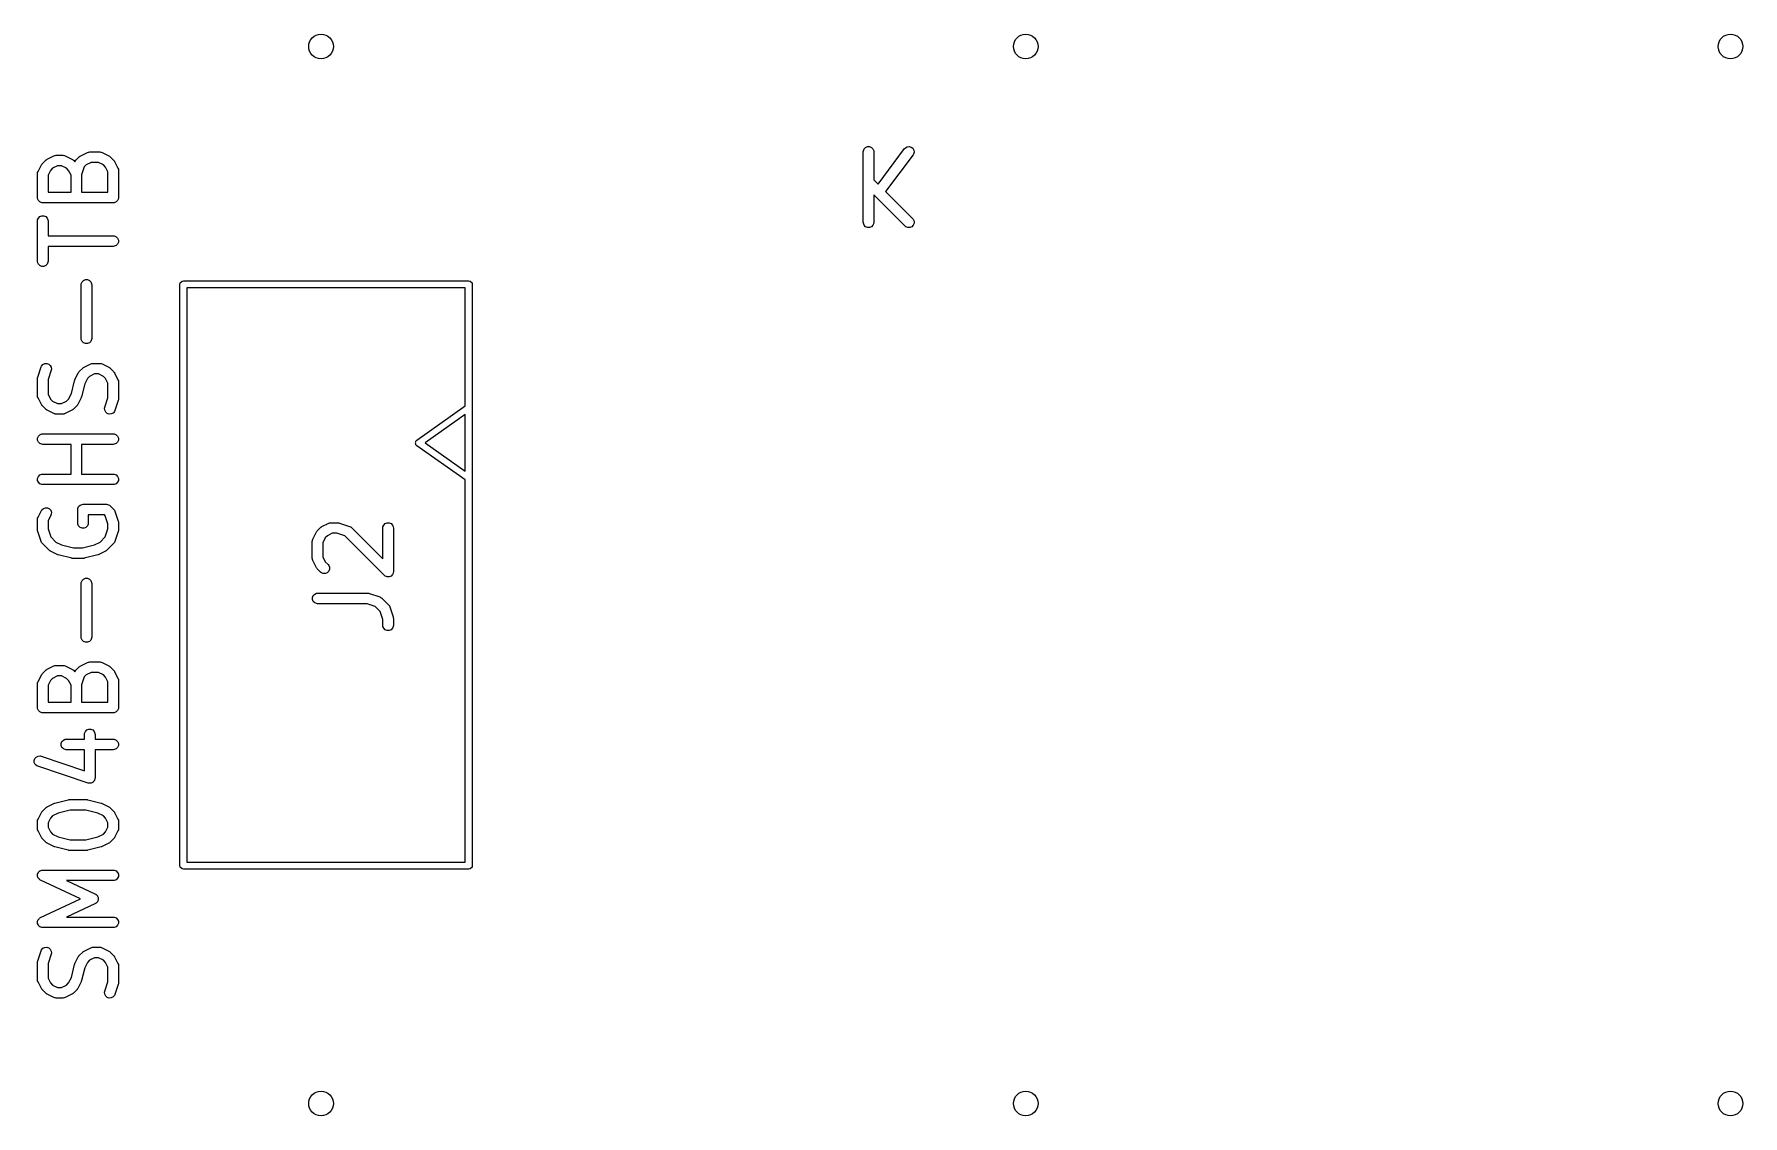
# Model space of a CAD drawing. Extents: x -0.062 to 0.893, y -0.007 to 0.597.
import ezdxf

# ---------------------------------------------------------------- set-up
doc = ezdxf.new("R2010")
doc.units = 0
doc.header["$MEASUREMENT"] = 0
doc.layers.add('BLACK', color=7, linetype='CONTINUOUS')

msp = doc.modelspace()

# ---------------------------------------------------------------- linework, layer by layer
at = {"layer": 'BLACK', "linetype": 'CONTINUOUS'}
for p, q in [((0.40269, 0.53417), (0.40376, 0.53461)), ((0.40376, 0.53461), (0.40491, 0.53461)), ((0.40491, 0.53461), (0.40597, 0.53417)), ((0.42585, 0.5345), (0.42699, 0.53467)), ((0.42699, 0.53467), (0.42811, 0.53438)), ((-0.05741, 0.52492), (-0.05722, 0.52515)), ((-0.05722, 0.52515), (-0.05535, 0.52702)), ((-0.05535, 0.52702), (-0.05512, 0.52721)), ((-0.05512, 0.52721), (-0.05507, 0.52727)), ((-0.05507, 0.52727), (-0.05498, 0.52732)), ((-0.05498, 0.52732), (-0.0549, 0.52739)), ((-0.0549, 0.52739), (-0.05483, 0.52742)), ((-0.05483, 0.52742), (-0.05458, 0.52758)), ((-0.05458, 0.52758), (-0.05083, 0.52945)), ((-0.05083, 0.52945), (-0.05029, 0.52966)), ((-0.05029, 0.52966), (-0.05018, 0.52966)), ((-0.05018, 0.52966), (-0.05008, 0.52971)), ((-0.05008, 0.52971), (-0.04951, 0.52976)), ((-0.04951, 0.52976), (-0.04576, 0.52976)), ((-0.04576, 0.52976), (-0.04518, 0.52971)), ((-0.04518, 0.52971), (-0.04508, 0.52966)), ((-0.04508, 0.52966), (-0.04498, 0.52966)), ((-0.04498, 0.52966), (-0.04444, 0.52945)), ((-0.04444, 0.52945), (-0.04069, 0.52758)), ((-0.04069, 0.52758), (-0.04044, 0.52742)), ((-0.04044, 0.52742), (-0.04037, 0.52739)), ((-0.04037, 0.52739), (-0.04029, 0.52732)), ((-0.04029, 0.52732), (-0.0402, 0.52727)), ((-0.0402, 0.52727), (-0.04015, 0.52721)), ((-0.04015, 0.52721), (-0.03992, 0.52702)), ((-0.03992, 0.52702), (-0.03906, 0.52616)), ((-0.03906, 0.52616), (-0.03895, 0.5264)), ((-0.03895, 0.5264), (-0.03888, 0.52648)), ((-0.03888, 0.52648), (-0.03884, 0.52657)), ((-0.03884, 0.52657), (-0.03847, 0.52702)), ((-0.03847, 0.52702), (-0.0366, 0.5289)), ((-0.0366, 0.5289), (-0.03637, 0.52908)), ((-0.03637, 0.52908), (-0.03632, 0.52914)), ((-0.03632, 0.52914), (-0.03623, 0.5292)), ((-0.03623, 0.5292), (-0.03615, 0.52926)), ((-0.03615, 0.52926), (-0.03608, 0.52929)), ((-0.03608, 0.52929), (-0.03583, 0.52945)), ((-0.03583, 0.52945), (-0.03208, 0.53132)), ((-0.03006, 0.52573), (-0.03276, 0.52438)), ((-0.03208, 0.53132), (-0.03154, 0.53153)), ((-0.03154, 0.53153), (-0.03143, 0.53154)), ((-0.03143, 0.53154), (-0.03134, 0.53158)), ((-0.03134, 0.53158), (-0.03076, 0.53164)), ((-0.03076, 0.53164), (-0.02514, 0.53164)), ((-0.02583, 0.52573), (-0.03006, 0.52573)), ((-0.02314, 0.52438), (-0.02583, 0.52573)), ((-0.02514, 0.53164), (-0.02456, 0.53158)), ((-0.02456, 0.53158), (-0.02446, 0.53154)), ((-0.02446, 0.53154), (-0.02436, 0.53153)), ((-0.02436, 0.53153), (-0.02382, 0.53132)), ((-0.02382, 0.53132), (-0.02007, 0.52945)), ((-0.02007, 0.52945), (-0.01982, 0.52929)), ((-0.01982, 0.52929), (-0.01975, 0.52926)), ((-0.01975, 0.52926), (-0.01967, 0.5292)), ((-0.01967, 0.5292), (-0.01958, 0.52914)), ((-0.01958, 0.52914), (-0.01953, 0.52908)), ((-0.01953, 0.52908), (-0.0193, 0.5289)), ((-0.0193, 0.5289), (-0.01742, 0.52702)), ((-0.01742, 0.52702), (-0.01724, 0.5268)), ((-0.01724, 0.5268), (-0.01718, 0.52674)), ((-0.01718, 0.52674), (-0.01712, 0.52666)), ((-0.01712, 0.52666), (-0.01706, 0.52657)), ((-0.01706, 0.52657), (-0.01703, 0.5265)), ((-0.01703, 0.5265), (-0.01687, 0.52625)), ((-0.01687, 0.52625), (-0.015, 0.52251)), ((0.40138, 0.53172), (0.40144, 0.53229)), ((0.40138, 0.49235), (0.40138, 0.53172)), ((0.40144, 0.53229), (0.40188, 0.53336)), ((0.40188, 0.53336), (0.40269, 0.53417)), ((0.40597, 0.53417), (0.40679, 0.53336)), ((0.40679, 0.53336), (0.40723, 0.53229)), ((0.40723, 0.53229), (0.40729, 0.53172)), ((0.40729, 0.53172), (0.40729, 0.51607)), ((0.40964, 0.51372), (0.42447, 0.53349)), ((0.42919, 0.52995), (0.41386, 0.5095)), ((0.42447, 0.53349), (0.42486, 0.53392)), ((0.42486, 0.53392), (0.42585, 0.5345)), ((0.42811, 0.53438), (0.42903, 0.53369)), ((0.42903, 0.53369), (0.42962, 0.5327)), ((0.42949, 0.53044), (0.42919, 0.52995)), ((0.42978, 0.53156), (0.42949, 0.53044)), ((0.42962, 0.5327), (0.42978, 0.53156)), ((-0.05996, 0.51931), (-0.0599, 0.51989)), ((-0.05996, 0.50619), (-0.05996, 0.51931)), ((-0.0599, 0.51989), (-0.05986, 0.51998)), ((-0.05986, 0.52009), (-0.05965, 0.52063)), ((-0.05986, 0.51998), (-0.05986, 0.52009)), ((-0.05965, 0.52063), (-0.05777, 0.52438)), ((-0.05777, 0.52438), (-0.05762, 0.52463)), ((-0.05762, 0.52463), (-0.05759, 0.5247)), ((-0.05759, 0.5247), (-0.05752, 0.52478)), ((-0.05752, 0.52478), (-0.05747, 0.52487)), ((-0.05747, 0.52487), (-0.05741, 0.52492)), ((-0.05271, 0.52131), (-0.05405, 0.51861)), ((-0.05405, 0.51861), (-0.05405, 0.50914)), ((-0.05151, 0.52251), (-0.05271, 0.52131)), ((-0.04881, 0.52386), (-0.05151, 0.52251)), ((-0.04646, 0.52386), (-0.04881, 0.52386)), ((-0.04376, 0.52251), (-0.04646, 0.52386)), ((-0.04256, 0.52131), (-0.04376, 0.52251)), ((-0.04121, 0.51861), (-0.04256, 0.52131)), ((-0.04121, 0.50914), (-0.04121, 0.51861)), ((-0.0338, 0.52334), (-0.03531, 0.51883)), ((-0.03531, 0.51883), (-0.03531, 0.50914)), ((-0.03276, 0.52438), (-0.0338, 0.52334)), ((-0.02194, 0.52319), (-0.02314, 0.52438)), ((-0.02059, 0.52049), (-0.02194, 0.52319)), ((-0.02059, 0.50914), (-0.02059, 0.52049)), ((-0.015, 0.52251), (-0.01479, 0.52196)), ((-0.01479, 0.52196), (-0.01478, 0.52186)), ((-0.01478, 0.52186), (-0.01474, 0.52176)), ((-0.01474, 0.52176), (-0.01468, 0.52118)), ((-0.01468, 0.52118), (-0.01468, 0.50619)), ((0.40729, 0.51607), (0.40964, 0.51372)), ((-0.0599, 0.50561), (-0.05996, 0.50619)), ((-0.05405, 0.50914), (-0.04121, 0.50914)), ((-0.03531, 0.50914), (-0.02059, 0.50914)), ((-0.01468, 0.50619), (-0.01474, 0.50561)), ((0.42474, 0.49026), (0.40729, 0.50772)), ((0.40729, 0.50772), (0.40729, 0.49235)), ((0.41386, 0.5095), (0.42892, 0.49444)), ((-0.05946, 0.50455), (-0.0599, 0.50561)), ((-0.05865, 0.50373), (-0.05946, 0.50455)), ((-0.05758, 0.50329), (-0.05865, 0.50373)), ((-0.05701, 0.50323), (-0.05758, 0.50329)), ((-0.01764, 0.50323), (-0.05701, 0.50323)), ((-0.01706, 0.50329), (-0.01764, 0.50323)), ((-0.016, 0.50373), (-0.01706, 0.50329)), ((-0.01518, 0.50455), (-0.016, 0.50373)), ((-0.01474, 0.50561), (-0.01518, 0.50455)), ((-0.05996, 0.49306), (-0.0599, 0.49364)), ((-0.05996, 0.47057), (-0.05996, 0.49306)), ((-0.0599, 0.49364), (-0.05946, 0.4947)), ((-0.05946, 0.4947), (-0.05865, 0.49552)), ((-0.05865, 0.49552), (-0.05758, 0.49596)), ((-0.05758, 0.49596), (-0.05643, 0.49596)), ((-0.05643, 0.49596), (-0.05537, 0.49552)), ((-0.05537, 0.49552), (-0.05455, 0.4947)), ((-0.05455, 0.4947), (-0.05411, 0.49364)), ((-0.05411, 0.49364), (-0.05405, 0.49306)), ((-0.05405, 0.49306), (-0.05405, 0.48477)), ((0.40144, 0.49177), (0.40138, 0.49235)), ((0.40188, 0.49071), (0.40144, 0.49177)), ((0.40269, 0.48989), (0.40188, 0.49071)), ((0.40376, 0.48945), (0.40269, 0.48989)), ((0.40491, 0.48945), (0.40376, 0.48945)), ((0.40597, 0.48989), (0.40491, 0.48945)), ((0.40679, 0.49071), (0.40597, 0.48989)), ((0.40723, 0.49177), (0.40679, 0.49071)), ((0.40729, 0.49235), (0.40723, 0.49177)), ((0.42519, 0.48989), (0.42474, 0.49026)), ((0.42626, 0.48945), (0.42519, 0.48989)), ((0.42741, 0.48945), (0.42626, 0.48945)), ((0.42847, 0.48989), (0.42741, 0.48945)), ((0.42929, 0.49071), (0.42847, 0.48989)), ((0.42892, 0.49444), (0.42929, 0.49399)), ((0.42929, 0.49399), (0.42973, 0.49292)), ((0.42973, 0.49177), (0.42929, 0.49071)), ((0.42973, 0.49292), (0.42973, 0.49177)), ((-0.05405, 0.48477), (-0.01764, 0.48477)), ((-0.01764, 0.47886), (-0.05405, 0.47886)), ((-0.05405, 0.47886), (-0.05405, 0.47057)), ((-0.01764, 0.48477), (-0.01706, 0.48471)), ((-0.01706, 0.47892), (-0.01764, 0.47886)), ((-0.01706, 0.48471), (-0.016, 0.48427)), ((-0.016, 0.47936), (-0.01706, 0.47892)), ((-0.016, 0.48427), (-0.01518, 0.48346)), ((-0.01518, 0.48017), (-0.016, 0.47936)), ((-0.01518, 0.48346), (-0.01474, 0.48239)), ((-0.01474, 0.48124), (-0.01518, 0.48017)), ((-0.01474, 0.48239), (-0.01474, 0.48124)), ((-0.0599, 0.46999), (-0.05996, 0.47057)), ((-0.05946, 0.46893), (-0.0599, 0.46999)), ((-0.05865, 0.46811), (-0.05946, 0.46893)), ((-0.05758, 0.46767), (-0.05865, 0.46811)), ((-0.05537, 0.46811), (-0.05643, 0.46767)), ((-0.05455, 0.46893), (-0.05537, 0.46811)), ((-0.05411, 0.46999), (-0.05455, 0.46893)), ((-0.05405, 0.47057), (-0.05411, 0.46999)), ((-0.05643, 0.46767), (-0.05758, 0.46767)), ((-0.03553, 0.45802), (-0.03509, 0.45908)), ((-0.03509, 0.45908), (-0.03428, 0.4599)), ((-0.03428, 0.4599), (-0.03321, 0.46034)), ((-0.03321, 0.46034), (-0.03206, 0.46034)), ((-0.03206, 0.46034), (-0.03099, 0.4599)), ((-0.03099, 0.4599), (-0.03018, 0.45908)), ((-0.03018, 0.45908), (-0.02974, 0.45802)), ((0.01957, 0.45768), (0.01972, 0.45843)), ((0.01972, 0.45843), (0.02079, 0.4595)), ((0.02079, 0.4595), (0.02154, 0.45965)), ((0.02154, 0.45965), (0.18099, 0.45965)), ((0.18099, 0.45965), (0.18175, 0.4595)), ((0.18175, 0.4595), (0.18281, 0.45843)), ((0.18281, 0.45843), (0.18296, 0.45768)), ((-0.03559, 0.45744), (-0.03553, 0.45802)), ((-0.03559, 0.42745), (-0.03559, 0.45744)), ((-0.02974, 0.45802), (-0.02968, 0.45744)), ((-0.02968, 0.45744), (-0.02968, 0.42745)), ((0.01957, 0.13287), (0.01957, 0.45768)), ((0.02351, 0.45571), (0.02351, 0.13484)), ((0.17902, 0.45571), (0.02351, 0.45571)), ((0.17902, 0.3898), (0.17902, 0.45571)), ((0.18296, 0.45768), (0.18296, 0.13287)), ((-0.03553, 0.42687), (-0.03559, 0.42745)), ((-0.03509, 0.42581), (-0.03553, 0.42687)), ((-0.03428, 0.42499), (-0.03509, 0.42581)), ((-0.03321, 0.42455), (-0.03428, 0.42499)), ((-0.03206, 0.42455), (-0.03321, 0.42455)), ((-0.03099, 0.42499), (-0.03206, 0.42455)), ((-0.03018, 0.42581), (-0.03099, 0.42499)), ((-0.02974, 0.42687), (-0.03018, 0.42581)), ((-0.02968, 0.42745), (-0.02974, 0.42687)), ((-0.05981, 0.40588), (-0.05793, 0.41151)), ((-0.05793, 0.41151), (-0.0577, 0.41204)), ((-0.0577, 0.41204), (-0.05694, 0.41291)), ((-0.05694, 0.41291), (-0.05591, 0.41342)), ((-0.05591, 0.41342), (-0.05476, 0.4135)), ((-0.05476, 0.4135), (-0.05367, 0.41314)), ((-0.05367, 0.41314), (-0.0528, 0.41238)), ((-0.0528, 0.41238), (-0.05228, 0.41135)), ((-0.05228, 0.41135), (-0.0522, 0.4102)), ((-0.0366, 0.40891), (-0.03472, 0.41079)), ((-0.03472, 0.41079), (-0.0345, 0.41097)), ((-0.0345, 0.41097), (-0.03445, 0.41103)), ((-0.03445, 0.41103), (-0.03436, 0.41109)), ((-0.03436, 0.41109), (-0.03428, 0.41115)), ((-0.03428, 0.41115), (-0.0342, 0.41118)), ((-0.0342, 0.41118), (-0.03396, 0.41134)), ((-0.03396, 0.41134), (-0.03021, 0.41321)), ((-0.03021, 0.41321), (-0.02967, 0.41342)), ((-0.02967, 0.41342), (-0.02956, 0.41343)), ((-0.02956, 0.41343), (-0.02946, 0.41347)), ((-0.02946, 0.41347), (-0.02889, 0.41353)), ((-0.02889, 0.41353), (-0.02514, 0.41353)), ((-0.02514, 0.41353), (-0.02456, 0.41347)), ((-0.02456, 0.41347), (-0.02446, 0.41343)), ((-0.02446, 0.41343), (-0.02436, 0.41342)), ((-0.02436, 0.41342), (-0.02382, 0.41321)), ((-0.02382, 0.41321), (-0.02007, 0.41134)), ((-0.02007, 0.41134), (-0.01982, 0.41118)), ((-0.01982, 0.41118), (-0.01975, 0.41115)), ((-0.01975, 0.41115), (-0.01967, 0.41109)), ((-0.01967, 0.41109), (-0.01958, 0.41103)), ((-0.01958, 0.41103), (-0.01953, 0.41097)), ((-0.01953, 0.41097), (-0.0193, 0.41079)), ((-0.0193, 0.41079), (-0.01742, 0.40891)), ((-0.05996, 0.40495), (-0.05993, 0.40524)), ((-0.05996, 0.39558), (-0.05996, 0.40495)), ((-0.05994, 0.40532), (-0.05991, 0.40542)), ((-0.05993, 0.40524), (-0.05994, 0.40532)), ((-0.05991, 0.40542), (-0.0599, 0.40553)), ((-0.0599, 0.40553), (-0.05987, 0.4056)), ((-0.05987, 0.4056), (-0.05981, 0.40588)), ((-0.05233, 0.40964), (-0.05405, 0.40447)), ((-0.05405, 0.40447), (-0.05405, 0.39627)), ((-0.0522, 0.4102), (-0.05233, 0.40964)), ((-0.04105, 0.39661), (-0.03925, 0.40379)), ((-0.03925, 0.40379), (-0.03923, 0.40383)), ((-0.03923, 0.40385), (-0.03914, 0.40409)), ((-0.03923, 0.40383), (-0.03923, 0.40385)), ((-0.03914, 0.40409), (-0.03905, 0.40434)), ((-0.03905, 0.40434), (-0.03904, 0.40435)), ((-0.03904, 0.40435), (-0.03903, 0.4044)), ((-0.03903, 0.4044), (-0.03715, 0.40814)), ((-0.03715, 0.40814), (-0.03699, 0.40839)), ((-0.03699, 0.40839), (-0.03697, 0.40846)), ((-0.03697, 0.40846), (-0.0369, 0.40855)), ((-0.0369, 0.40855), (-0.03684, 0.40863)), ((-0.03684, 0.40863), (-0.03678, 0.40869)), ((-0.03678, 0.40869), (-0.0366, 0.40891)), ((-0.0336, 0.40204), (-0.03539, 0.39486)), ((-0.03208, 0.40508), (-0.0336, 0.40204)), ((-0.03089, 0.40627), (-0.03208, 0.40508)), ((-0.02819, 0.40762), (-0.03089, 0.40627)), ((-0.02583, 0.40762), (-0.02819, 0.40762)), ((-0.02314, 0.40627), (-0.02583, 0.40762)), ((-0.02194, 0.40508), (-0.02314, 0.40627)), ((-0.02059, 0.40238), (-0.02194, 0.40508)), ((-0.02059, 0.39418), (-0.02059, 0.40238)), ((-0.01742, 0.40891), (-0.01724, 0.40869)), ((-0.01724, 0.40869), (-0.01718, 0.40863)), ((-0.01718, 0.40863), (-0.01712, 0.40855)), ((-0.01712, 0.40855), (-0.01706, 0.40846)), ((-0.01706, 0.40846), (-0.01703, 0.40839)), ((-0.01703, 0.40839), (-0.01687, 0.40814)), ((-0.01687, 0.40814), (-0.015, 0.4044)), ((-0.015, 0.4044), (-0.01479, 0.40385)), ((-0.01479, 0.40385), (-0.01478, 0.40375)), ((-0.01478, 0.40375), (-0.01474, 0.40365)), ((-0.01474, 0.40365), (-0.01468, 0.40307)), ((-0.01468, 0.40307), (-0.01468, 0.3937)), ((-0.0599, 0.395), (-0.05996, 0.39558)), ((-0.05986, 0.3949), (-0.0599, 0.395)), ((-0.05986, 0.3948), (-0.05986, 0.3949)), ((-0.05965, 0.39426), (-0.05986, 0.3948)), ((-0.05777, 0.39051), (-0.05965, 0.39426)), ((-0.05405, 0.39627), (-0.05271, 0.39358)), ((-0.05271, 0.39358), (-0.05151, 0.39238)), ((-0.05151, 0.39238), (-0.04881, 0.39103)), ((-0.04646, 0.39103), (-0.04376, 0.39238)), ((-0.04376, 0.39238), (-0.04256, 0.39358)), ((-0.04256, 0.39358), (-0.04105, 0.39661)), ((-0.03562, 0.39426), (-0.03749, 0.39051)), ((-0.0356, 0.3943), (-0.03562, 0.39426)), ((-0.03559, 0.39431), (-0.0356, 0.3943)), ((-0.0355, 0.39456), (-0.03559, 0.39431)), ((-0.03541, 0.3948), (-0.0355, 0.39456)), ((-0.03539, 0.39486), (-0.03541, 0.39482)), ((-0.03541, 0.39482), (-0.03541, 0.3948)), ((-0.02231, 0.38901), (-0.02059, 0.39418)), ((-0.01484, 0.39277), (-0.01671, 0.38714)), ((-0.01477, 0.39305), (-0.01484, 0.39277)), ((-0.01474, 0.39312), (-0.01477, 0.39305)), ((-0.01473, 0.39323), (-0.01474, 0.39312)), ((-0.01471, 0.39333), (-0.01473, 0.39323)), ((-0.01468, 0.3937), (-0.01471, 0.39341)), ((-0.01471, 0.39341), (-0.01471, 0.39333)), ((-0.05762, 0.39026), (-0.05777, 0.39051)), ((-0.05759, 0.39019), (-0.05762, 0.39026)), ((-0.05752, 0.3901), (-0.05759, 0.39019)), ((-0.05747, 0.39002), (-0.05752, 0.3901)), ((-0.05741, 0.38996), (-0.05747, 0.39002)), ((-0.05722, 0.38974), (-0.05741, 0.38996)), ((-0.05535, 0.38786), (-0.05722, 0.38974)), ((-0.05512, 0.38768), (-0.05535, 0.38786)), ((-0.05507, 0.38762), (-0.05512, 0.38768)), ((-0.05498, 0.38756), (-0.05507, 0.38762)), ((-0.0549, 0.3875), (-0.05498, 0.38756)), ((-0.05483, 0.38747), (-0.0549, 0.3875)), ((-0.05458, 0.38731), (-0.05483, 0.38747)), ((-0.05083, 0.38544), (-0.05458, 0.38731)), ((-0.05029, 0.38523), (-0.05083, 0.38544)), ((-0.05018, 0.38522), (-0.05029, 0.38523)), ((-0.05008, 0.38518), (-0.05018, 0.38522)), ((-0.04951, 0.38512), (-0.05008, 0.38518)), ((-0.04576, 0.38512), (-0.04951, 0.38512)), ((-0.04881, 0.39103), (-0.04646, 0.39103)), ((-0.04518, 0.38518), (-0.04576, 0.38512)), ((-0.04508, 0.38522), (-0.04518, 0.38518)), ((-0.04498, 0.38523), (-0.04508, 0.38522)), ((-0.04444, 0.38544), (-0.04498, 0.38523)), ((-0.04069, 0.38731), (-0.04444, 0.38544)), ((-0.04044, 0.38747), (-0.04069, 0.38731)), ((-0.04037, 0.3875), (-0.04044, 0.38747)), ((-0.04029, 0.38756), (-0.04037, 0.3875)), ((-0.0402, 0.38762), (-0.04029, 0.38756)), ((-0.04015, 0.38768), (-0.0402, 0.38762)), ((-0.03992, 0.38786), (-0.04015, 0.38768)), ((-0.03805, 0.38974), (-0.03992, 0.38786)), ((-0.03786, 0.38996), (-0.03805, 0.38974)), ((-0.0378, 0.39002), (-0.03786, 0.38996)), ((-0.03775, 0.3901), (-0.0378, 0.39002)), ((-0.03768, 0.39019), (-0.03775, 0.3901)), ((-0.03765, 0.39026), (-0.03768, 0.39019)), ((-0.03749, 0.39051), (-0.03765, 0.39026)), ((-0.02244, 0.38845), (-0.02231, 0.38901)), ((-0.02236, 0.3873), (-0.02244, 0.38845)), ((-0.02184, 0.38627), (-0.02236, 0.3873)), ((-0.02097, 0.38551), (-0.02184, 0.38627)), ((-0.01988, 0.38515), (-0.02097, 0.38551)), ((-0.01873, 0.38523), (-0.01988, 0.38515)), ((-0.0177, 0.38574), (-0.01873, 0.38523)), ((-0.01695, 0.38661), (-0.0177, 0.38574)), ((-0.01671, 0.38714), (-0.01695, 0.38661)), ((0.15202, 0.3707), (0.17902, 0.3898)), ((0.17902, 0.38498), (0.15656, 0.36909)), ((0.17902, 0.35321), (0.17902, 0.38498)), ((-0.0599, 0.37178), (-0.05946, 0.37284)), ((-0.05946, 0.37284), (-0.05865, 0.37366)), ((-0.05865, 0.37366), (-0.05758, 0.3741)), ((-0.05758, 0.3741), (-0.05701, 0.37416)), ((-0.05701, 0.37416), (-0.01764, 0.37416)), ((-0.01764, 0.37416), (-0.01706, 0.3741)), ((-0.01706, 0.3741), (-0.016, 0.37366)), ((-0.016, 0.37366), (-0.01518, 0.37284)), ((-0.01518, 0.37284), (-0.01474, 0.37178)), ((-0.0599, 0.37063), (-0.0599, 0.37178)), ((-0.05946, 0.36956), (-0.0599, 0.37063)), ((-0.05865, 0.36875), (-0.05946, 0.36956)), ((-0.05758, 0.36831), (-0.05865, 0.36875)), ((-0.05701, 0.36825), (-0.05758, 0.36831)), ((-0.04121, 0.36825), (-0.05701, 0.36825)), ((-0.04121, 0.35166), (-0.04121, 0.36825)), ((-0.01764, 0.36825), (-0.03531, 0.36825)), ((-0.03531, 0.36825), (-0.03531, 0.35166)), ((-0.01706, 0.36831), (-0.01764, 0.36825)), ((-0.016, 0.36875), (-0.01706, 0.36831)), ((-0.01518, 0.36956), (-0.016, 0.36875)), ((-0.01474, 0.37063), (-0.01518, 0.36956)), ((-0.01474, 0.37178), (-0.01474, 0.37063)), ((0.15123, 0.36953), (0.15143, 0.36981)), ((0.15131, 0.36909), (0.15123, 0.36953)), ((0.15123, 0.36866), (0.15131, 0.36909)), ((0.15143, 0.36838), (0.15123, 0.36866)), ((0.15143, 0.36981), (0.15149, 0.37014)), ((0.15149, 0.36804), (0.15143, 0.36838)), ((0.15149, 0.37014), (0.15202, 0.3707)), ((0.15202, 0.36749), (0.15149, 0.36804)), ((0.17902, 0.34839), (0.15202, 0.36749)), ((0.15656, 0.36909), (0.17902, 0.35321)), ((-0.0599, 0.34928), (-0.05946, 0.35035)), ((-0.0599, 0.34813), (-0.0599, 0.34928)), ((-0.05946, 0.34707), (-0.0599, 0.34813)), ((-0.05946, 0.35035), (-0.05865, 0.35116)), ((-0.05865, 0.34625), (-0.05946, 0.34707)), ((-0.05865, 0.35116), (-0.05758, 0.3516)), ((-0.05758, 0.34581), (-0.05865, 0.34625)), ((-0.05758, 0.3516), (-0.05701, 0.35166)), ((-0.05701, 0.34575), (-0.05758, 0.34581)), ((-0.05701, 0.35166), (-0.04121, 0.35166)), ((-0.01764, 0.34575), (-0.05701, 0.34575)), ((-0.03531, 0.35166), (-0.01764, 0.35166)), ((-0.01764, 0.35166), (-0.01706, 0.3516)), ((-0.01706, 0.34581), (-0.01764, 0.34575)), ((-0.01706, 0.3516), (-0.016, 0.35116)), ((-0.016, 0.34625), (-0.01706, 0.34581)), ((-0.016, 0.35116), (-0.01518, 0.35035)), ((-0.01518, 0.34707), (-0.016, 0.34625)), ((-0.01518, 0.35035), (-0.01474, 0.34928)), ((-0.01474, 0.34813), (-0.01518, 0.34707)), ((-0.01474, 0.34928), (-0.01474, 0.34813)), ((0.17902, 0.13484), (0.17902, 0.34839)), ((-0.03697, 0.33347), (-0.03615, 0.33429)), ((-0.03615, 0.33429), (-0.03509, 0.33473)), ((-0.03509, 0.33473), (-0.03451, 0.33479)), ((-0.03451, 0.33479), (-0.02139, 0.33479)), ((-0.02139, 0.33479), (-0.02081, 0.33473)), ((-0.02081, 0.33473), (-0.02037, 0.33455)), ((-0.02037, 0.33455), (-0.01975, 0.33429)), ((-0.01975, 0.33429), (-0.0193, 0.33392)), ((-0.05996, 0.32621), (-0.0599, 0.32679)), ((-0.05996, 0.32058), (-0.05996, 0.32621)), ((-0.0599, 0.32679), (-0.05986, 0.32688)), ((-0.05986, 0.32699), (-0.05965, 0.32753)), ((-0.05986, 0.32688), (-0.05986, 0.32699)), ((-0.05965, 0.32753), (-0.05777, 0.33128)), ((-0.05777, 0.33128), (-0.05747, 0.33177)), ((-0.05747, 0.33177), (-0.05659, 0.33252)), ((-0.05659, 0.33252), (-0.0555, 0.33289)), ((-0.0555, 0.33289), (-0.05435, 0.33281)), ((-0.05435, 0.33281), (-0.05332, 0.33229)), ((-0.05249, 0.32864), (-0.05405, 0.32551)), ((-0.05405, 0.32551), (-0.05405, 0.32106)), ((-0.05332, 0.33229), (-0.05257, 0.33142)), ((-0.05257, 0.33142), (-0.0522, 0.33033)), ((-0.05228, 0.32918), (-0.05249, 0.32864)), ((-0.0522, 0.33033), (-0.05228, 0.32918)), ((-0.03746, 0.33183), (-0.03741, 0.33241)), ((-0.03746, 0.32433), (-0.03746, 0.33183)), ((-0.03741, 0.33241), (-0.03697, 0.33347)), ((-0.02261, 0.32888), (-0.03156, 0.32888)), ((-0.03156, 0.32888), (-0.03156, 0.32433)), ((-0.02209, 0.32836), (-0.02261, 0.32888)), ((-0.02059, 0.32386), (-0.02209, 0.32836)), ((-0.0193, 0.33392), (-0.01742, 0.33205)), ((-0.01742, 0.33205), (-0.01706, 0.3316)), ((-0.01706, 0.3316), (-0.01702, 0.3315)), ((-0.01702, 0.3315), (-0.01695, 0.33142)), ((-0.01695, 0.33142), (-0.01671, 0.33089)), ((-0.01671, 0.33089), (-0.01484, 0.32527)), ((-0.01484, 0.32527), (-0.01477, 0.32498)), ((-0.01477, 0.32498), (-0.01474, 0.32491)), ((-0.01474, 0.32491), (-0.01473, 0.32481)), ((-0.01473, 0.32481), (-0.01471, 0.3247)), ((-0.01471, 0.3247), (-0.01471, 0.32463)), ((-0.01471, 0.32463), (-0.01468, 0.32433)), ((-0.05993, 0.32029), (-0.05996, 0.32058)), ((-0.05994, 0.32022), (-0.05993, 0.32029)), ((-0.05991, 0.32011), (-0.05994, 0.32022)), ((-0.0599, 0.32001), (-0.05991, 0.32011)), ((-0.05987, 0.31994), (-0.0599, 0.32001)), ((-0.05981, 0.31965), (-0.05987, 0.31994)), ((-0.05793, 0.31403), (-0.05981, 0.31965)), ((-0.05405, 0.32106), (-0.05255, 0.31656)), ((-0.05255, 0.31656), (-0.04963, 0.31364)), ((-0.03741, 0.32376), (-0.03746, 0.32433)), ((-0.03697, 0.32269), (-0.03741, 0.32376)), ((-0.03615, 0.32188), (-0.03697, 0.32269)), ((-0.03509, 0.32144), (-0.03615, 0.32188)), ((-0.03393, 0.32144), (-0.03509, 0.32144)), ((-0.03287, 0.32188), (-0.03393, 0.32144)), ((-0.03205, 0.32269), (-0.03287, 0.32188)), ((-0.03161, 0.32376), (-0.03205, 0.32269)), ((-0.03156, 0.32433), (-0.03161, 0.32376)), ((-0.02501, 0.31364), (-0.02209, 0.31656)), ((-0.02209, 0.31656), (-0.02059, 0.32106)), ((-0.02059, 0.32106), (-0.02059, 0.32386)), ((-0.01484, 0.31965), (-0.01671, 0.31403)), ((-0.01477, 0.31994), (-0.01484, 0.31965)), ((-0.01474, 0.32001), (-0.01477, 0.31994)), ((-0.01473, 0.32011), (-0.01474, 0.32001)), ((-0.01471, 0.32022), (-0.01473, 0.32011)), ((-0.01468, 0.32058), (-0.01471, 0.32029)), ((-0.01471, 0.32029), (-0.01471, 0.32022)), ((-0.01468, 0.32433), (-0.01468, 0.32058)), ((0.09369, 0.3148), (0.0939, 0.31534)), ((0.0939, 0.31534), (0.09577, 0.31909)), ((0.09577, 0.31909), (0.09593, 0.31934)), ((0.09593, 0.31934), (0.09596, 0.31941)), ((0.09596, 0.31941), (0.09602, 0.31949)), ((0.09602, 0.31949), (0.09608, 0.31958)), ((0.09608, 0.31958), (0.09614, 0.31963)), ((0.09614, 0.31963), (0.09632, 0.31986)), ((0.09632, 0.31986), (0.0982, 0.32174)), ((0.0982, 0.32174), (0.09842, 0.32192)), ((0.09842, 0.32192), (0.09848, 0.32198)), ((0.09848, 0.32198), (0.09856, 0.32204)), ((0.09856, 0.32204), (0.09865, 0.3221)), ((0.09865, 0.3221), (0.09872, 0.32213)), ((0.09872, 0.32213), (0.09897, 0.32229)), ((0.09897, 0.32229), (0.10271, 0.32416)), ((0.10084, 0.31602), (0.09949, 0.31333)), ((0.10203, 0.31722), (0.10084, 0.31602)), ((0.10473, 0.31857), (0.10203, 0.31722)), ((0.10271, 0.32416), (0.10326, 0.32437)), ((0.10326, 0.32437), (0.10336, 0.32438)), ((0.10336, 0.32438), (0.10346, 0.32442)), ((0.10346, 0.32442), (0.10404, 0.32448)), ((0.10404, 0.32448), (0.10778, 0.32448)), ((0.10731, 0.31857), (0.10473, 0.31857)), ((0.11181, 0.31707), (0.10731, 0.31857)), ((0.10778, 0.32448), (0.10808, 0.32445)), ((0.10808, 0.32445), (0.10815, 0.32445)), ((0.10815, 0.32445), (0.10826, 0.32443)), ((0.10826, 0.32443), (0.10836, 0.32442)), ((0.10836, 0.32442), (0.10843, 0.32439)), ((0.10843, 0.32439), (0.10872, 0.32432)), ((0.10872, 0.32432), (0.11434, 0.32245)), ((0.13382, 0.29506), (0.11181, 0.31707)), ((0.11434, 0.32245), (0.11487, 0.32221)), ((0.11487, 0.32221), (0.11495, 0.32214)), ((0.11495, 0.32214), (0.11505, 0.3221)), ((0.11505, 0.3221), (0.1155, 0.32174)), ((0.1155, 0.32174), (0.13295, 0.30428)), ((0.13295, 0.32152), (0.13301, 0.3221)), ((0.13295, 0.30428), (0.13295, 0.32152)), ((0.13301, 0.3221), (0.13345, 0.32316)), ((0.13345, 0.32316), (0.13427, 0.32398)), ((0.13427, 0.32398), (0.13533, 0.32442)), ((0.13533, 0.32442), (0.13648, 0.32442)), ((0.13648, 0.32442), (0.13755, 0.32398)), ((0.13755, 0.32398), (0.13836, 0.32316)), ((0.13836, 0.32316), (0.1388, 0.3221)), ((0.1388, 0.3221), (0.13886, 0.32152)), ((0.13886, 0.32152), (0.13886, 0.29715)), ((-0.0577, 0.3135), (-0.05793, 0.31403)), ((-0.05763, 0.31342), (-0.0577, 0.3135)), ((-0.05759, 0.31332), (-0.05763, 0.31342)), ((-0.05722, 0.31287), (-0.05759, 0.31332)), ((-0.05347, 0.30912), (-0.05722, 0.31287)), ((-0.05324, 0.30894), (-0.05347, 0.30912)), ((-0.05319, 0.30888), (-0.05324, 0.30894)), ((-0.0531, 0.30882), (-0.05319, 0.30888)), ((-0.05302, 0.30876), (-0.0531, 0.30882)), ((-0.05295, 0.30873), (-0.05302, 0.30876)), ((-0.0527, 0.30857), (-0.05295, 0.30873)), ((-0.04895, 0.3067), (-0.0527, 0.30857)), ((-0.04963, 0.31364), (-0.0466, 0.31212)), ((-0.04891, 0.30668), (-0.04895, 0.3067)), ((-0.04889, 0.30667), (-0.04891, 0.30668)), ((-0.04865, 0.30658), (-0.04889, 0.30667)), ((-0.04841, 0.30649), (-0.04865, 0.30658)), ((-0.04839, 0.30649), (-0.04841, 0.30649)), ((-0.04835, 0.30647), (-0.04839, 0.30649)), ((-0.04085, 0.3046), (-0.04835, 0.30647)), ((-0.0466, 0.31212), (-0.03977, 0.31041)), ((-0.03977, 0.31041), (-0.03487, 0.31041)), ((-0.03487, 0.31041), (-0.02804, 0.31212)), ((-0.02629, 0.30647), (-0.03379, 0.3046)), ((-0.02804, 0.31212), (-0.02501, 0.31364)), ((-0.02625, 0.30649), (-0.02629, 0.30647)), ((-0.02623, 0.30649), (-0.02625, 0.30649)), ((-0.02599, 0.30658), (-0.02623, 0.30649)), ((-0.02575, 0.30667), (-0.02599, 0.30658)), ((-0.02573, 0.30668), (-0.02575, 0.30667)), ((-0.02569, 0.3067), (-0.02573, 0.30668)), ((-0.02194, 0.30857), (-0.02569, 0.3067)), ((-0.02169, 0.30873), (-0.02194, 0.30857)), ((-0.02162, 0.30876), (-0.02169, 0.30873)), ((-0.02154, 0.30882), (-0.02162, 0.30876)), ((-0.02145, 0.30888), (-0.02154, 0.30882)), ((-0.0214, 0.30894), (-0.02145, 0.30888)), ((-0.02117, 0.30912), (-0.0214, 0.30894)), ((-0.01742, 0.31287), (-0.02117, 0.30912)), ((-0.01706, 0.31332), (-0.01742, 0.31287)), ((-0.01702, 0.31342), (-0.01706, 0.31332)), ((-0.01695, 0.3135), (-0.01702, 0.31342)), ((-0.01671, 0.31403), (-0.01695, 0.3135)), ((0.09358, 0.31402), (0.09364, 0.3146)), ((0.09358, 0.30465), (0.09358, 0.31402)), ((0.09364, 0.3146), (0.09368, 0.3147)), ((0.09368, 0.3147), (0.09369, 0.3148)), ((0.09949, 0.31333), (0.09949, 0.30535)), ((-0.04075, 0.30458), (-0.04085, 0.3046)), ((-0.04071, 0.30457), (-0.04075, 0.30458)), ((-0.04049, 0.30454), (-0.04071, 0.30457)), ((-0.04028, 0.30451), (-0.04049, 0.30454)), ((-0.04023, 0.30452), (-0.04028, 0.30451)), ((-0.04013, 0.30451), (-0.04023, 0.30452)), ((-0.03451, 0.30451), (-0.04013, 0.30451)), ((-0.03441, 0.30452), (-0.03451, 0.30451)), ((-0.03437, 0.30451), (-0.03441, 0.30452)), ((-0.03415, 0.30454), (-0.03437, 0.30451)), ((-0.03393, 0.30457), (-0.03415, 0.30454)), ((-0.03389, 0.30458), (-0.03393, 0.30457)), ((-0.03379, 0.3046), (-0.03389, 0.30458)), ((0.09364, 0.30407), (0.09358, 0.30465)), ((0.09368, 0.30398), (0.09364, 0.30407)), ((0.09369, 0.30387), (0.09368, 0.30398)), ((0.0939, 0.30333), (0.09369, 0.30387)), ((0.09577, 0.29958), (0.0939, 0.30333)), ((0.09593, 0.29933), (0.09577, 0.29958)), ((0.09596, 0.29926), (0.09593, 0.29933)), ((0.09602, 0.29918), (0.09596, 0.29926)), ((0.09608, 0.29909), (0.09602, 0.29918)), ((0.09614, 0.29904), (0.09608, 0.29909)), ((0.09632, 0.29881), (0.09614, 0.29904)), ((0.0982, 0.29694), (0.09632, 0.29881)), ((0.09865, 0.29657), (0.0982, 0.29694)), ((0.09971, 0.29613), (0.09865, 0.29657)), ((0.09949, 0.30535), (0.10084, 0.30265)), ((0.10086, 0.29613), (0.09971, 0.29613)), ((0.10084, 0.30265), (0.10237, 0.30111)), ((0.10193, 0.29657), (0.10086, 0.29613)), ((0.10274, 0.29738), (0.10193, 0.29657)), ((0.10237, 0.30111), (0.10274, 0.30067)), ((0.10274, 0.30067), (0.10318, 0.2996)), ((0.10318, 0.29845), (0.10274, 0.29738)), ((0.10318, 0.2996), (0.10318, 0.29845)), ((0.13867, 0.29626), (0.13836, 0.29551)), ((0.1388, 0.29657), (0.13867, 0.29626)), ((0.13886, 0.29715), (0.1388, 0.29657)), ((-0.03559, 0.29059), (-0.03553, 0.29116)), ((-0.03559, 0.26059), (-0.03559, 0.29059)), ((-0.03553, 0.29116), (-0.03509, 0.29223)), ((-0.03509, 0.29223), (-0.03428, 0.29304)), ((-0.03428, 0.29304), (-0.03321, 0.29348)), ((-0.03321, 0.29348), (-0.03206, 0.29348)), ((-0.03206, 0.29348), (-0.03099, 0.29304)), ((-0.03099, 0.29304), (-0.03018, 0.29223)), ((-0.03018, 0.29223), (-0.02974, 0.29116)), ((-0.02974, 0.29116), (-0.02968, 0.29059)), ((-0.02968, 0.29059), (-0.02968, 0.26059)), ((0.13427, 0.2947), (0.13382, 0.29506)), ((0.13502, 0.29438), (0.13427, 0.2947)), ((0.13533, 0.29425), (0.13502, 0.29438)), ((0.13648, 0.29425), (0.13533, 0.29425)), ((0.13533, 0.29425), (0.13533, 0.29425)), ((0.13755, 0.2947), (0.13648, 0.29425)), ((0.13836, 0.29551), (0.13755, 0.2947)), ((0.09364, 0.28273), (0.09408, 0.28379)), ((0.09364, 0.28158), (0.09364, 0.28273)), ((0.09408, 0.28051), (0.09364, 0.28158)), ((0.09408, 0.28379), (0.0949, 0.28461)), ((0.0949, 0.2797), (0.09408, 0.28051)), ((0.0949, 0.28461), (0.09596, 0.28505)), ((0.09596, 0.27926), (0.0949, 0.2797)), ((0.09596, 0.28505), (0.09654, 0.2851)), ((0.09654, 0.2792), (0.09596, 0.27926)), ((0.09654, 0.2851), (0.12466, 0.2851)), ((0.12418, 0.2792), (0.09654, 0.2792)), ((0.12869, 0.2777), (0.12418, 0.2792)), ((0.12466, 0.2851), (0.12495, 0.28508)), ((0.12495, 0.28508), (0.12503, 0.28508)), ((0.12503, 0.28508), (0.12513, 0.28506)), ((0.12513, 0.28506), (0.12523, 0.28505)), ((0.12523, 0.28505), (0.12531, 0.28502)), ((0.12531, 0.28502), (0.12559, 0.28495)), ((0.12559, 0.28495), (0.13122, 0.28308)), ((0.13145, 0.27493), (0.12869, 0.2777)), ((0.13122, 0.28308), (0.13174, 0.28284)), ((0.13174, 0.28284), (0.13182, 0.28277)), ((0.13182, 0.28277), (0.13192, 0.28273)), ((0.13192, 0.28273), (0.13237, 0.28237)), ((0.13237, 0.28237), (0.13612, 0.27862)), ((0.13612, 0.27862), (0.13649, 0.27817)), ((0.13649, 0.27817), (0.13653, 0.27807)), ((0.13653, 0.27807), (0.1366, 0.27799)), ((0.1366, 0.27799), (0.13683, 0.27746)), ((0.13683, 0.27746), (0.13871, 0.27184)), ((0.13295, 0.27042), (0.13145, 0.27493)), ((0.13295, 0.26715), (0.13295, 0.27042)), ((0.13871, 0.27184), (0.13877, 0.27155)), ((0.13877, 0.27155), (0.1388, 0.27148)), ((0.1388, 0.27148), (0.13881, 0.27138)), ((0.13881, 0.27138), (0.13884, 0.27127)), ((0.13884, 0.27127), (0.13883, 0.2712)), ((0.13883, 0.2712), (0.13886, 0.2709)), ((0.13886, 0.2709), (0.13886, 0.26715)), ((-0.03553, 0.26002), (-0.03559, 0.26059)), ((-0.03509, 0.25895), (-0.03553, 0.26002)), ((-0.03428, 0.25814), (-0.03509, 0.25895)), ((-0.03321, 0.2577), (-0.03428, 0.25814)), ((-0.03099, 0.25814), (-0.03206, 0.2577)), ((-0.03018, 0.25895), (-0.03099, 0.25814)), ((-0.02974, 0.26002), (-0.03018, 0.25895)), ((-0.02968, 0.26059), (-0.02974, 0.26002)), ((0.13301, 0.26658), (0.13295, 0.26715)), ((0.13345, 0.26551), (0.13301, 0.26658)), ((0.13427, 0.2647), (0.13345, 0.26551)), ((0.13533, 0.26426), (0.13427, 0.2647)), ((0.13648, 0.26426), (0.13533, 0.26426)), ((0.13755, 0.2647), (0.13648, 0.26426)), ((0.13836, 0.26551), (0.13755, 0.2647)), ((0.1388, 0.26658), (0.13836, 0.26551)), ((0.13886, 0.26715), (0.1388, 0.26658)), ((-0.03206, 0.2577), (-0.03321, 0.2577)), ((-0.05965, 0.23567), (-0.05777, 0.23942)), ((-0.05777, 0.23942), (-0.05762, 0.23966)), ((-0.05762, 0.23966), (-0.05759, 0.23974)), ((-0.05759, 0.23974), (-0.05752, 0.23982)), ((-0.05752, 0.23982), (-0.05747, 0.23991)), ((-0.05747, 0.23991), (-0.05741, 0.23996)), ((-0.05741, 0.23996), (-0.05722, 0.24018)), ((-0.05722, 0.24018), (-0.05535, 0.24206)), ((-0.05535, 0.24206), (-0.05512, 0.24224)), ((-0.05512, 0.24224), (-0.05507, 0.2423)), ((-0.05507, 0.2423), (-0.05498, 0.24236)), ((-0.05498, 0.24236), (-0.0549, 0.24243)), ((-0.0549, 0.24243), (-0.05483, 0.24246)), ((-0.05483, 0.24246), (-0.05458, 0.24261)), ((-0.05458, 0.24261), (-0.05083, 0.24449)), ((-0.04881, 0.23889), (-0.05151, 0.23754)), ((-0.05083, 0.24449), (-0.05029, 0.24469)), ((-0.05029, 0.24469), (-0.05018, 0.2447)), ((-0.05018, 0.2447), (-0.05008, 0.24474)), ((-0.05008, 0.24474), (-0.04951, 0.2448)), ((-0.04951, 0.2448), (-0.04576, 0.2448)), ((-0.04646, 0.23889), (-0.04881, 0.23889)), ((-0.04376, 0.23754), (-0.04646, 0.23889)), ((-0.04576, 0.2448), (-0.04518, 0.24474)), ((-0.04518, 0.24474), (-0.04508, 0.2447)), ((-0.04508, 0.2447), (-0.04498, 0.24469)), ((-0.04498, 0.24469), (-0.04444, 0.24449)), ((-0.04444, 0.24449), (-0.04069, 0.24261)), ((-0.04069, 0.24261), (-0.04044, 0.24246)), ((-0.04044, 0.24246), (-0.04037, 0.24243)), ((-0.04037, 0.24243), (-0.04029, 0.24236)), ((-0.04029, 0.24236), (-0.0402, 0.2423)), ((-0.0402, 0.2423), (-0.04015, 0.24224)), ((-0.04015, 0.24224), (-0.03992, 0.24206)), ((-0.03992, 0.24206), (-0.03906, 0.24119)), ((-0.03906, 0.24119), (-0.03895, 0.24143)), ((-0.03895, 0.24143), (-0.03888, 0.24151)), ((-0.03888, 0.24151), (-0.03884, 0.24161)), ((-0.03884, 0.24161), (-0.03847, 0.24206)), ((-0.03847, 0.24206), (-0.0366, 0.24393)), ((-0.0366, 0.24393), (-0.03637, 0.24412)), ((-0.03637, 0.24412), (-0.03632, 0.24418)), ((-0.03632, 0.24418), (-0.03623, 0.24423)), ((-0.03623, 0.24423), (-0.03615, 0.2443)), ((-0.03615, 0.2443), (-0.03608, 0.24433)), ((-0.03608, 0.24433), (-0.03583, 0.24449)), ((-0.03583, 0.24449), (-0.03208, 0.24636)), ((-0.03276, 0.23942), (-0.0338, 0.23838)), ((-0.03006, 0.24077), (-0.03276, 0.23942)), ((-0.03208, 0.24636), (-0.03154, 0.24657)), ((-0.03154, 0.24657), (-0.03143, 0.24657)), ((-0.03143, 0.24657), (-0.03134, 0.24662)), ((-0.03134, 0.24662), (-0.03076, 0.24667)), ((-0.03076, 0.24667), (-0.02514, 0.24667)), ((-0.02583, 0.24077), (-0.03006, 0.24077)), ((-0.02314, 0.23942), (-0.02583, 0.24077)), ((-0.02514, 0.24667), (-0.02456, 0.24662)), ((-0.02456, 0.24662), (-0.02446, 0.24657)), ((-0.02446, 0.24657), (-0.02436, 0.24657)), ((-0.02436, 0.24657), (-0.02382, 0.24636)), ((-0.02382, 0.24636), (-0.02007, 0.24449)), ((-0.02194, 0.23822), (-0.02314, 0.23942)), ((-0.02007, 0.24449), (-0.01982, 0.24433)), ((-0.01982, 0.24433), (-0.01975, 0.2443)), ((-0.01975, 0.2443), (-0.01967, 0.24423)), ((-0.01967, 0.24423), (-0.01958, 0.24418)), ((-0.01958, 0.24418), (-0.01953, 0.24412)), ((-0.01953, 0.24412), (-0.0193, 0.24393)), ((-0.0193, 0.24393), (-0.01742, 0.24206)), ((-0.01742, 0.24206), (-0.01724, 0.24183)), ((-0.01724, 0.24183), (-0.01718, 0.24178)), ((-0.01718, 0.24178), (-0.01712, 0.24169)), ((-0.01712, 0.24169), (-0.01706, 0.24161)), ((-0.01706, 0.24161), (-0.01703, 0.24154)), ((-0.01703, 0.24154), (-0.01687, 0.24129)), ((-0.01687, 0.24129), (-0.015, 0.23754)), ((-0.05996, 0.23435), (-0.0599, 0.23492)), ((-0.05996, 0.22122), (-0.05996, 0.23435)), ((-0.0599, 0.23492), (-0.05986, 0.23502)), ((-0.05986, 0.23513), (-0.05965, 0.23567)), ((-0.05986, 0.23502), (-0.05986, 0.23513)), ((-0.05271, 0.23635), (-0.05405, 0.23365)), ((-0.05405, 0.23365), (-0.05405, 0.22418)), ((-0.05151, 0.23754), (-0.05271, 0.23635)), ((-0.04256, 0.23635), (-0.04376, 0.23754)), ((-0.04121, 0.23365), (-0.04256, 0.23635)), ((-0.04121, 0.22418), (-0.04121, 0.23365)), ((-0.0338, 0.23838), (-0.03531, 0.23387)), ((-0.03531, 0.23387), (-0.03531, 0.22418)), ((-0.02059, 0.23552), (-0.02194, 0.23822)), ((-0.02059, 0.22418), (-0.02059, 0.23552)), ((-0.015, 0.23754), (-0.01479, 0.237)), ((-0.01479, 0.237), (-0.01478, 0.23689)), ((-0.01478, 0.23689), (-0.01474, 0.2368)), ((-0.01474, 0.2368), (-0.01468, 0.23622)), ((-0.01468, 0.23622), (-0.01468, 0.22122)), ((-0.0599, 0.22065), (-0.05996, 0.22122)), ((-0.05946, 0.21958), (-0.0599, 0.22065)), ((-0.05865, 0.21877), (-0.05946, 0.21958)), ((-0.05405, 0.22418), (-0.04121, 0.22418)), ((-0.03531, 0.22418), (-0.02059, 0.22418)), ((-0.01518, 0.21958), (-0.016, 0.21877)), ((-0.01474, 0.22065), (-0.01518, 0.21958)), ((-0.01468, 0.22122), (-0.01474, 0.22065)), ((-0.05758, 0.21833), (-0.05865, 0.21877)), ((-0.05701, 0.21827), (-0.05758, 0.21833)), ((-0.01764, 0.21827), (-0.05701, 0.21827)), ((-0.01706, 0.21833), (-0.01764, 0.21827)), ((-0.016, 0.21877), (-0.01706, 0.21833)), ((-0.04678, 0.20118), (-0.04634, 0.20224)), ((-0.04678, 0.20002), (-0.04678, 0.20118)), ((-0.04634, 0.20224), (-0.04552, 0.20306)), ((-0.04552, 0.20306), (-0.04446, 0.2035)), ((-0.04446, 0.2035), (-0.04388, 0.20355)), ((-0.04388, 0.20355), (-0.03371, 0.20355)), ((-0.03371, 0.20622), (-0.03366, 0.2068)), ((-0.03371, 0.20355), (-0.03371, 0.20622)), ((-0.03366, 0.2068), (-0.03322, 0.20786)), ((-0.03322, 0.20786), (-0.0324, 0.20868)), ((-0.0324, 0.20868), (-0.03134, 0.20912)), ((-0.03134, 0.20912), (-0.03018, 0.20912)), ((-0.03018, 0.20912), (-0.02912, 0.20868)), ((-0.02912, 0.20868), (-0.02831, 0.20786)), ((-0.02831, 0.20786), (-0.02786, 0.2068)), ((-0.02786, 0.2068), (-0.02781, 0.20622)), ((-0.02781, 0.20622), (-0.02781, 0.20355)), ((-0.02781, 0.20355), (-0.01764, 0.20355)), ((-0.01764, 0.20355), (-0.01706, 0.2035)), ((-0.01706, 0.2035), (-0.016, 0.20306)), ((-0.016, 0.20306), (-0.01518, 0.20224)), ((-0.01518, 0.20224), (-0.01474, 0.20118)), ((-0.01474, 0.20118), (-0.01474, 0.20002)), ((-0.06181, 0.1916), (-0.06145, 0.19269)), ((-0.06173, 0.19045), (-0.06181, 0.1916)), ((-0.06145, 0.19269), (-0.06069, 0.19356)), ((-0.06069, 0.19356), (-0.05966, 0.19407)), ((-0.05966, 0.19407), (-0.05851, 0.19416)), ((-0.05851, 0.19416), (-0.05795, 0.19403)), ((-0.05795, 0.19403), (-0.03371, 0.18595)), ((-0.04634, 0.19896), (-0.04678, 0.20002)), ((-0.04552, 0.19814), (-0.04634, 0.19896)), ((-0.04446, 0.1977), (-0.04552, 0.19814)), ((-0.04388, 0.19765), (-0.04446, 0.1977)), ((-0.03371, 0.19765), (-0.04388, 0.19765)), ((-0.03371, 0.18595), (-0.03371, 0.19765)), ((-0.01764, 0.19765), (-0.02781, 0.19765)), ((-0.02781, 0.19765), (-0.02781, 0.18185)), ((-0.01706, 0.1977), (-0.01764, 0.19765)), ((-0.016, 0.19814), (-0.01706, 0.1977)), ((-0.01518, 0.19896), (-0.016, 0.19814)), ((-0.01474, 0.20002), (-0.01518, 0.19896)), ((-0.06121, 0.18942), (-0.06173, 0.19045)), ((-0.06034, 0.18866), (-0.06121, 0.18942)), ((-0.05982, 0.18842), (-0.06034, 0.18866)), ((-0.03169, 0.17905), (-0.05982, 0.18842)), ((-0.02785, 0.18143), (-0.02786, 0.18128)), ((-0.02783, 0.18148), (-0.02785, 0.18143)), ((-0.02781, 0.18185), (-0.02784, 0.18156)), ((-0.02784, 0.18156), (-0.02783, 0.18148)), ((-0.03141, 0.17899), (-0.03169, 0.17905)), ((-0.03134, 0.17896), (-0.03141, 0.17899)), ((-0.03128, 0.17896), (-0.03134, 0.17896)), ((-0.03113, 0.17892), (-0.03128, 0.17896)), ((-0.03066, 0.17896), (-0.03113, 0.17892)), ((-0.03018, 0.17896), (-0.03066, 0.17896)), ((-0.03009, 0.179), (-0.03018, 0.17896)), ((-0.02998, 0.179), (-0.03009, 0.179)), ((-0.02956, 0.17922), (-0.02998, 0.179)), ((-0.02912, 0.1794), (-0.02956, 0.17922)), ((-0.02904, 0.17947), (-0.02912, 0.1794)), ((-0.02895, 0.17952), (-0.02904, 0.17947)), ((-0.02864, 0.17988), (-0.02895, 0.17952)), ((-0.02831, 0.18021), (-0.02864, 0.17988)), ((-0.02826, 0.18031), (-0.02831, 0.18021)), ((-0.0282, 0.18039), (-0.02826, 0.18031)), ((-0.02805, 0.18084), (-0.0282, 0.18039)), ((-0.02786, 0.18128), (-0.02805, 0.18084)), ((-0.05965, 0.1588), (-0.05777, 0.16255)), ((-0.05777, 0.16255), (-0.05762, 0.1628)), ((-0.05762, 0.1628), (-0.05759, 0.16287)), ((-0.05759, 0.16287), (-0.05752, 0.16295)), ((-0.05752, 0.16295), (-0.05747, 0.16304)), ((-0.05747, 0.16304), (-0.05741, 0.16309)), ((-0.05741, 0.16309), (-0.05722, 0.16332)), ((-0.05722, 0.16332), (-0.05535, 0.16519)), ((-0.05535, 0.16519), (-0.05512, 0.16538)), ((-0.05512, 0.16538), (-0.05507, 0.16544)), ((-0.05507, 0.16544), (-0.05498, 0.16549)), ((-0.05498, 0.16549), (-0.0549, 0.16556)), ((-0.0549, 0.16556), (-0.05483, 0.16559)), ((-0.05483, 0.16559), (-0.05458, 0.16575)), ((-0.05458, 0.16575), (-0.05083, 0.16762)), ((-0.05083, 0.16762), (-0.05079, 0.16764)), ((-0.05079, 0.16764), (-0.05077, 0.16765)), ((-0.05077, 0.16765), (-0.05053, 0.16774)), ((-0.05053, 0.16774), (-0.05029, 0.16783)), ((-0.05029, 0.16783), (-0.05027, 0.16783)), ((-0.05027, 0.16783), (-0.05022, 0.16784)), ((-0.05022, 0.16784), (-0.04273, 0.16972)), ((-0.04165, 0.1639), (-0.04848, 0.16219)), ((-0.04273, 0.16972), (-0.04263, 0.16973)), ((-0.04263, 0.16973), (-0.04259, 0.16975)), ((-0.04259, 0.16975), (-0.04237, 0.16977)), ((-0.04237, 0.16977), (-0.04215, 0.1698)), ((-0.04215, 0.1698), (-0.04211, 0.1698)), ((-0.04211, 0.1698), (-0.04201, 0.16981)), ((-0.04201, 0.16981), (-0.03264, 0.16981)), ((-0.033, 0.1639), (-0.04165, 0.1639)), ((-0.02617, 0.16219), (-0.033, 0.1639)), ((-0.03264, 0.16981), (-0.03253, 0.1698)), ((-0.03253, 0.1698), (-0.03249, 0.1698)), ((-0.03249, 0.1698), (-0.03228, 0.16977)), ((-0.03228, 0.16977), (-0.03206, 0.16975)), ((-0.03206, 0.16975), (-0.03202, 0.16973)), ((-0.03202, 0.16973), (-0.03192, 0.16972)), ((-0.03192, 0.16972), (-0.02442, 0.16784)), ((-0.02442, 0.16784), (-0.02438, 0.16783)), ((-0.02438, 0.16783), (-0.02436, 0.16783)), ((-0.02436, 0.16783), (-0.02412, 0.16774)), ((-0.02412, 0.16774), (-0.02387, 0.16765)), ((-0.02387, 0.16765), (-0.02386, 0.16764)), ((-0.02386, 0.16764), (-0.02382, 0.16762)), ((-0.02382, 0.16762), (-0.02007, 0.16575)), ((-0.02007, 0.16575), (-0.01982, 0.16559)), ((-0.01982, 0.16559), (-0.01975, 0.16556)), ((-0.01975, 0.16556), (-0.01967, 0.16549)), ((-0.01967, 0.16549), (-0.01958, 0.16544)), ((-0.01958, 0.16544), (-0.01953, 0.16538)), ((-0.01953, 0.16538), (-0.0193, 0.16519)), ((-0.0193, 0.16519), (-0.01742, 0.16332)), ((-0.01742, 0.16332), (-0.01724, 0.16309)), ((-0.01724, 0.16309), (-0.01718, 0.16304)), ((-0.01718, 0.16304), (-0.01712, 0.16295)), ((-0.01712, 0.16295), (-0.01706, 0.16287)), ((-0.01706, 0.16287), (-0.01703, 0.1628)), ((-0.01703, 0.1628), (-0.01687, 0.16255)), ((-0.01687, 0.16255), (-0.015, 0.1588)), ((-0.05996, 0.15748), (-0.0599, 0.15806)), ((-0.05996, 0.15373), (-0.05996, 0.15748)), ((-0.0599, 0.15315), (-0.05996, 0.15373)), ((-0.0599, 0.15806), (-0.05986, 0.15815)), ((-0.05986, 0.15306), (-0.0599, 0.15315)), ((-0.05986, 0.15826), (-0.05965, 0.1588)), ((-0.05986, 0.15815), (-0.05986, 0.15826)), ((-0.05986, 0.15295), (-0.05986, 0.15306)), ((-0.05965, 0.15241), (-0.05986, 0.15295)), ((-0.05271, 0.15948), (-0.05405, 0.15678)), ((-0.05405, 0.15678), (-0.05405, 0.15443)), ((-0.05405, 0.15443), (-0.05271, 0.15173)), ((-0.05151, 0.16068), (-0.05271, 0.15948)), ((-0.04848, 0.16219), (-0.05151, 0.16068)), ((-0.02314, 0.16068), (-0.02617, 0.16219)), ((-0.02194, 0.15948), (-0.02314, 0.16068)), ((-0.02059, 0.15678), (-0.02194, 0.15948)), ((-0.02194, 0.15173), (-0.02059, 0.15443)), ((-0.02059, 0.15443), (-0.02059, 0.15678)), ((-0.015, 0.1588), (-0.01479, 0.15826)), ((-0.01479, 0.15295), (-0.015, 0.15241)), ((-0.01479, 0.15826), (-0.01478, 0.15815)), ((-0.01478, 0.15306), (-0.01479, 0.15295)), ((-0.01478, 0.15815), (-0.01474, 0.15806)), ((-0.01474, 0.15315), (-0.01478, 0.15306)), ((-0.01474, 0.15806), (-0.01468, 0.15748)), ((-0.01468, 0.15373), (-0.01474, 0.15315)), ((-0.01468, 0.15748), (-0.01468, 0.15373)), ((-0.05777, 0.14866), (-0.05965, 0.15241)), ((-0.05762, 0.14841), (-0.05777, 0.14866)), ((-0.05759, 0.14834), (-0.05762, 0.14841)), ((-0.05752, 0.14826), (-0.05759, 0.14834)), ((-0.05747, 0.14817), (-0.05752, 0.14826)), ((-0.05741, 0.14812), (-0.05747, 0.14817)), ((-0.05722, 0.14789), (-0.05741, 0.14812)), ((-0.05535, 0.14602), (-0.05722, 0.14789)), ((-0.05512, 0.14583), (-0.05535, 0.14602)), ((-0.05507, 0.14577), (-0.05512, 0.14583)), ((-0.05498, 0.14572), (-0.05507, 0.14577)), ((-0.0549, 0.14565), (-0.05498, 0.14572)), ((-0.05483, 0.14562), (-0.0549, 0.14565)), ((-0.05458, 0.14547), (-0.05483, 0.14562)), ((-0.05083, 0.14359), (-0.05458, 0.14547)), ((-0.05271, 0.15173), (-0.05151, 0.15053)), ((-0.05151, 0.15053), (-0.04848, 0.14902)), ((-0.05079, 0.14357), (-0.05083, 0.14359)), ((-0.05077, 0.14356), (-0.05079, 0.14357)), ((-0.05053, 0.14348), (-0.05077, 0.14356)), ((-0.05029, 0.14338), (-0.05053, 0.14348)), ((-0.05027, 0.14338), (-0.05029, 0.14338)), ((-0.05022, 0.14337), (-0.05027, 0.14338)), ((-0.04273, 0.14149), (-0.05022, 0.14337)), ((-0.04848, 0.14902), (-0.04165, 0.14731)), ((-0.04165, 0.14731), (-0.033, 0.14731)), ((-0.033, 0.14731), (-0.02617, 0.14902)), ((-0.02442, 0.14337), (-0.03192, 0.14149)), ((-0.02617, 0.14902), (-0.02314, 0.15053)), ((-0.02438, 0.14338), (-0.02442, 0.14337)), ((-0.02436, 0.14338), (-0.02438, 0.14338)), ((-0.02412, 0.14348), (-0.02436, 0.14338)), ((-0.02387, 0.14356), (-0.02412, 0.14348)), ((-0.02386, 0.14357), (-0.02387, 0.14356)), ((-0.02382, 0.14359), (-0.02386, 0.14357)), ((-0.02007, 0.14547), (-0.02382, 0.14359)), ((-0.02314, 0.15053), (-0.02194, 0.15173)), ((-0.01982, 0.14562), (-0.02007, 0.14547)), ((-0.01975, 0.14565), (-0.01982, 0.14562)), ((-0.01967, 0.14572), (-0.01975, 0.14565)), ((-0.01958, 0.14577), (-0.01967, 0.14572)), ((-0.01953, 0.14583), (-0.01958, 0.14577)), ((-0.0193, 0.14602), (-0.01953, 0.14583)), ((-0.01742, 0.14789), (-0.0193, 0.14602)), ((-0.01724, 0.14812), (-0.01742, 0.14789)), ((-0.01718, 0.14817), (-0.01724, 0.14812)), ((-0.01712, 0.14826), (-0.01718, 0.14817)), ((-0.01706, 0.14834), (-0.01712, 0.14826)), ((-0.01703, 0.14841), (-0.01706, 0.14834)), ((-0.01687, 0.14866), (-0.01703, 0.14841)), ((-0.015, 0.15241), (-0.01687, 0.14866)), ((-0.04263, 0.14148), (-0.04273, 0.14149)), ((-0.04259, 0.14146), (-0.04263, 0.14148)), ((-0.04237, 0.14144), (-0.04259, 0.14146)), ((-0.04215, 0.14141), (-0.04237, 0.14144)), ((-0.04211, 0.14141), (-0.04215, 0.14141)), ((-0.04201, 0.1414), (-0.04211, 0.14141)), ((-0.03264, 0.1414), (-0.04201, 0.1414)), ((-0.03253, 0.14141), (-0.03264, 0.1414)), ((-0.03249, 0.14141), (-0.03253, 0.14141)), ((-0.03228, 0.14144), (-0.03249, 0.14141)), ((-0.03206, 0.14146), (-0.03228, 0.14144)), ((-0.03202, 0.14148), (-0.03206, 0.14146)), ((-0.03192, 0.14149), (-0.03202, 0.14148)), ((0.02351, 0.13484), (0.17902, 0.13484)), ((-0.05993, 0.12704), (-0.0599, 0.12755)), ((-0.0599, 0.12697), (-0.05993, 0.12704)), ((-0.0599, 0.12806), (-0.05988, 0.12812)), ((-0.0599, 0.12755), (-0.0599, 0.12806)), ((-0.0599, 0.12691), (-0.0599, 0.12697)), ((-0.05971, 0.12643), (-0.0599, 0.12691)), ((-0.05988, 0.12819), (-0.05966, 0.12865)), ((-0.05988, 0.12812), (-0.05988, 0.12819)), ((-0.05953, 0.12595), (-0.05971, 0.12643)), ((-0.05966, 0.12865), (-0.05946, 0.12912)), ((-0.05949, 0.1259), (-0.05953, 0.12595)), ((-0.05946, 0.12584), (-0.05949, 0.1259)), ((-0.05946, 0.12912), (-0.05942, 0.12917)), ((-0.0591, 0.12548), (-0.05946, 0.12584)), ((-0.05942, 0.12917), (-0.05939, 0.12923)), ((-0.05939, 0.12923), (-0.05901, 0.12958)), ((-0.05875, 0.1251), (-0.0591, 0.12548)), ((-0.05901, 0.12958), (-0.05865, 0.12994)), ((-0.05868, 0.12506), (-0.05875, 0.1251)), ((-0.05865, 0.12503), (-0.05868, 0.12506)), ((-0.05865, 0.12994), (-0.05859, 0.12996)), ((-0.05858, 0.125), (-0.05865, 0.12503)), ((-0.05859, 0.12996), (-0.05854, 0.13001)), ((-0.05826, 0.12481), (-0.05858, 0.125)), ((-0.05854, 0.13001), (-0.05806, 0.13018)), ((-0.03587, 0.11436), (-0.05826, 0.12481)), ((-0.05806, 0.13018), (-0.05758, 0.13038)), ((-0.05758, 0.13038), (-0.05749, 0.13039)), ((-0.05749, 0.13039), (-0.05746, 0.1304)), ((-0.05746, 0.1304), (-0.05739, 0.1304)), ((-0.05739, 0.1304), (-0.05701, 0.13044)), ((-0.05701, 0.13044), (-0.01764, 0.13044)), ((-0.01764, 0.12453), (-0.0437, 0.12453)), ((-0.0437, 0.12453), (-0.02764, 0.11704)), ((-0.01764, 0.13044), (-0.01706, 0.13038)), ((-0.01706, 0.12459), (-0.01764, 0.12453)), ((-0.01706, 0.13038), (-0.016, 0.12994)), ((-0.016, 0.12503), (-0.01706, 0.12459)), ((-0.016, 0.12994), (-0.01518, 0.12912)), ((-0.01518, 0.12584), (-0.016, 0.12503)), ((-0.01518, 0.12912), (-0.01474, 0.12806)), ((-0.01474, 0.12691), (-0.01518, 0.12584)), ((-0.01474, 0.12806), (-0.01474, 0.12691)), ((0.01972, 0.13212), (0.01957, 0.13287)), ((0.02079, 0.13106), (0.01972, 0.13212)), ((0.02154, 0.13091), (0.02079, 0.13106)), ((0.18099, 0.13091), (0.02154, 0.13091)), ((0.18175, 0.13106), (0.18099, 0.13091)), ((0.18281, 0.13212), (0.18175, 0.13106)), ((0.18296, 0.13287), (0.18281, 0.13212)), ((-0.02764, 0.11704), (-0.02743, 0.11691)), ((-0.02743, 0.11691), (-0.02735, 0.11689)), ((-0.02735, 0.11689), (-0.0273, 0.11684)), ((-0.0273, 0.11684), (-0.02714, 0.11674)), ((-0.02714, 0.11674), (-0.02684, 0.11641)), ((-0.02684, 0.11641), (-0.0265, 0.11611)), ((-0.0265, 0.11611), (-0.02645, 0.11599)), ((-0.02645, 0.11599), (-0.02636, 0.11589)), ((-0.02636, 0.11589), (-0.02621, 0.11547)), ((-0.02621, 0.11547), (-0.02602, 0.11506)), ((-0.02602, 0.11506), (-0.02601, 0.11493)), ((-0.02601, 0.11493), (-0.02597, 0.11481)), ((-0.02597, 0.11481), (-0.02599, 0.11436)), ((-0.05826, 0.10391), (-0.03587, 0.11436)), ((-0.02764, 0.11169), (-0.0437, 0.10419)), ((-0.02743, 0.11181), (-0.02764, 0.11169)), ((-0.02735, 0.11184), (-0.02743, 0.11181)), ((-0.0273, 0.11188), (-0.02735, 0.11184)), ((-0.02714, 0.11198), (-0.0273, 0.11188)), ((-0.02684, 0.11231), (-0.02714, 0.11198)), ((-0.0265, 0.11261), (-0.02684, 0.11231)), ((-0.02645, 0.11273), (-0.0265, 0.11261)), ((-0.02636, 0.11283), (-0.02645, 0.11273)), ((-0.02621, 0.11325), (-0.02636, 0.11283)), ((-0.02602, 0.11366), (-0.02621, 0.11325)), ((-0.02601, 0.11379), (-0.02602, 0.11366)), ((-0.02597, 0.11391), (-0.02601, 0.11379)), ((-0.02599, 0.11436), (-0.02597, 0.11391)), ((-0.05993, 0.10169), (-0.0599, 0.10175)), ((-0.0599, 0.10117), (-0.05993, 0.10169)), ((-0.0599, 0.10181), (-0.05971, 0.10229)), ((-0.0599, 0.10175), (-0.0599, 0.10181)), ((-0.0599, 0.10066), (-0.0599, 0.10117)), ((-0.05988, 0.1006), (-0.0599, 0.10066)), ((-0.05988, 0.10053), (-0.05988, 0.1006)), ((-0.05966, 0.10007), (-0.05988, 0.10053)), ((-0.05971, 0.10229), (-0.05953, 0.10277)), ((-0.05946, 0.0996), (-0.05966, 0.10007)), ((-0.05953, 0.10277), (-0.05949, 0.10282)), ((-0.05949, 0.10282), (-0.05946, 0.10288)), ((-0.05946, 0.10288), (-0.0591, 0.10324)), ((-0.05942, 0.09955), (-0.05946, 0.0996)), ((-0.05939, 0.09949), (-0.05942, 0.09955)), ((-0.05901, 0.09914), (-0.05939, 0.09949)), ((-0.0591, 0.10324), (-0.05875, 0.10362)), ((-0.05865, 0.09878), (-0.05901, 0.09914)), ((-0.05875, 0.10362), (-0.05868, 0.10366)), ((-0.05868, 0.10366), (-0.05865, 0.10369)), ((-0.05865, 0.10369), (-0.05858, 0.10372)), ((-0.05859, 0.09876), (-0.05865, 0.09878)), ((-0.05854, 0.09871), (-0.05859, 0.09876)), ((-0.05858, 0.10372), (-0.05826, 0.10391)), ((-0.05806, 0.09854), (-0.05854, 0.09871)), ((-0.05758, 0.09834), (-0.05806, 0.09854)), ((-0.05749, 0.09833), (-0.05758, 0.09834)), ((-0.05746, 0.09832), (-0.05749, 0.09833)), ((-0.05739, 0.09832), (-0.05746, 0.09832)), ((-0.05701, 0.09828), (-0.05739, 0.09832)), ((-0.01764, 0.09828), (-0.05701, 0.09828)), ((-0.0437, 0.10419), (-0.01764, 0.10419)), ((-0.01764, 0.10419), (-0.01706, 0.10413)), ((-0.01706, 0.09834), (-0.01764, 0.09828)), ((-0.01706, 0.10413), (-0.016, 0.10369)), ((-0.016, 0.09878), (-0.01706, 0.09834)), ((-0.016, 0.10369), (-0.01518, 0.10288)), ((-0.01518, 0.0996), (-0.016, 0.09878)), ((-0.01518, 0.10288), (-0.01474, 0.10181)), ((-0.01474, 0.10066), (-0.01518, 0.0996)), ((-0.01474, 0.10181), (-0.01474, 0.10066)), ((-0.0577, 0.08583), (-0.05694, 0.0867)), ((-0.05694, 0.0867), (-0.05591, 0.08721)), ((-0.05591, 0.08721), (-0.05476, 0.08729)), ((-0.05476, 0.08729), (-0.05367, 0.08693)), ((-0.05367, 0.08693), (-0.0528, 0.08617)), ((-0.0528, 0.08617), (-0.05228, 0.08514)), ((-0.03396, 0.08513), (-0.03021, 0.08701)), ((-0.03021, 0.08701), (-0.02967, 0.08721)), ((-0.02967, 0.08721), (-0.02956, 0.08722)), ((-0.02956, 0.08722), (-0.02946, 0.08726)), ((-0.02946, 0.08726), (-0.02889, 0.08732)), ((-0.02889, 0.08732), (-0.02514, 0.08732)), ((-0.02514, 0.08732), (-0.02456, 0.08726)), ((-0.02456, 0.08726), (-0.02446, 0.08722)), ((-0.02446, 0.08722), (-0.02436, 0.08721)), ((-0.02436, 0.08721), (-0.02382, 0.08701)), ((-0.02382, 0.08701), (-0.02007, 0.08513)), ((-0.05996, 0.07874), (-0.05993, 0.07903)), ((-0.05996, 0.06937), (-0.05996, 0.07874)), ((-0.05994, 0.07911), (-0.05991, 0.07921)), ((-0.05993, 0.07903), (-0.05994, 0.07911)), ((-0.05991, 0.07921), (-0.0599, 0.07932)), ((-0.0599, 0.07932), (-0.05987, 0.07939)), ((-0.05987, 0.07939), (-0.05981, 0.07967)), ((-0.05981, 0.07967), (-0.05793, 0.0853)), ((-0.05793, 0.0853), (-0.0577, 0.08583)), ((-0.05233, 0.08343), (-0.05405, 0.07826)), ((-0.05405, 0.07826), (-0.05405, 0.07006)), ((-0.0522, 0.084), (-0.05233, 0.08343)), ((-0.05228, 0.08514), (-0.0522, 0.084)), ((-0.04105, 0.0704), (-0.03925, 0.07758)), ((-0.03925, 0.07758), (-0.03923, 0.07762)), ((-0.03923, 0.07765), (-0.03914, 0.07788)), ((-0.03923, 0.07762), (-0.03923, 0.07765)), ((-0.03914, 0.07788), (-0.03905, 0.07813)), ((-0.03905, 0.07813), (-0.03904, 0.07814)), ((-0.03904, 0.07814), (-0.03903, 0.07819)), ((-0.03903, 0.07819), (-0.03715, 0.08194)), ((-0.03715, 0.08194), (-0.03699, 0.08218)), ((-0.03699, 0.08218), (-0.03697, 0.08226)), ((-0.03697, 0.08226), (-0.0369, 0.08234)), ((-0.0369, 0.08234), (-0.03684, 0.08243)), ((-0.03684, 0.08243), (-0.03678, 0.08248)), ((-0.03678, 0.08248), (-0.0366, 0.0827)), ((-0.0366, 0.0827), (-0.03472, 0.08458)), ((-0.03472, 0.08458), (-0.0345, 0.08476)), ((-0.0345, 0.08476), (-0.03445, 0.08482)), ((-0.03445, 0.08482), (-0.03436, 0.08488)), ((-0.03436, 0.08488), (-0.03428, 0.08494)), ((-0.03428, 0.08494), (-0.0342, 0.08497)), ((-0.0342, 0.08497), (-0.03396, 0.08513)), ((-0.03208, 0.07887), (-0.0336, 0.07583)), ((-0.03089, 0.08006), (-0.03208, 0.07887)), ((-0.02819, 0.08141), (-0.03089, 0.08006)), ((-0.02583, 0.08141), (-0.02819, 0.08141)), ((-0.02314, 0.08006), (-0.02583, 0.08141)), ((-0.02194, 0.07887), (-0.02314, 0.08006)), ((-0.02059, 0.07617), (-0.02194, 0.07887)), ((-0.02007, 0.08513), (-0.01982, 0.08497)), ((-0.01982, 0.08497), (-0.01975, 0.08494)), ((-0.01975, 0.08494), (-0.01967, 0.08488)), ((-0.01967, 0.08488), (-0.01958, 0.08482)), ((-0.01958, 0.08482), (-0.01953, 0.08476)), ((-0.01953, 0.08476), (-0.0193, 0.08458)), ((-0.0193, 0.08458), (-0.01742, 0.0827)), ((-0.01742, 0.0827), (-0.01724, 0.08248)), ((-0.01724, 0.08248), (-0.01718, 0.08243)), ((-0.01718, 0.08243), (-0.01712, 0.08234)), ((-0.01712, 0.08234), (-0.01706, 0.08226)), ((-0.01706, 0.08226), (-0.01703, 0.08218)), ((-0.01703, 0.08218), (-0.01687, 0.08194)), ((-0.01687, 0.08194), (-0.015, 0.07819)), ((-0.015, 0.07819), (-0.01479, 0.07765)), ((-0.01479, 0.07765), (-0.01478, 0.07754)), ((-0.01478, 0.07754), (-0.01474, 0.07744)), ((-0.01474, 0.07744), (-0.01468, 0.07687)), ((-0.01468, 0.07687), (-0.01468, 0.06749)), ((-0.0599, 0.06879), (-0.05996, 0.06937)), ((-0.05986, 0.06869), (-0.0599, 0.06879)), ((-0.05986, 0.06859), (-0.05986, 0.06869)), ((-0.05965, 0.06805), (-0.05986, 0.06859)), ((-0.05777, 0.0643), (-0.05965, 0.06805)), ((-0.05405, 0.07006), (-0.05271, 0.06737)), ((-0.05271, 0.06737), (-0.05151, 0.06617)), ((-0.04376, 0.06617), (-0.04256, 0.06737)), ((-0.04256, 0.06737), (-0.04105, 0.0704)), ((-0.03562, 0.06805), (-0.03749, 0.0643)), ((-0.0356, 0.06809), (-0.03562, 0.06805)), ((-0.03559, 0.06811), (-0.0356, 0.06809)), ((-0.0355, 0.06835), (-0.03559, 0.06811)), ((-0.03541, 0.06859), (-0.0355, 0.06835)), ((-0.03539, 0.06865), (-0.03541, 0.06861)), ((-0.03541, 0.06861), (-0.03541, 0.06859)), ((-0.0336, 0.07583), (-0.03539, 0.06865)), ((-0.02231, 0.0628), (-0.02059, 0.06797)), ((-0.02059, 0.06797), (-0.02059, 0.07617)), ((-0.01477, 0.06684), (-0.01484, 0.06656)), ((-0.01474, 0.06692), (-0.01477, 0.06684)), ((-0.01473, 0.06702), (-0.01474, 0.06692)), ((-0.01471, 0.06712), (-0.01473, 0.06702)), ((-0.01468, 0.06749), (-0.01471, 0.0672)), ((-0.01471, 0.0672), (-0.01471, 0.06712)), ((-0.05762, 0.06405), (-0.05777, 0.0643)), ((-0.05759, 0.06398), (-0.05762, 0.06405)), ((-0.05752, 0.0639), (-0.05759, 0.06398)), ((-0.05747, 0.06381), (-0.05752, 0.0639)), ((-0.05741, 0.06376), (-0.05747, 0.06381)), ((-0.05722, 0.06353), (-0.05741, 0.06376)), ((-0.05535, 0.06165), (-0.05722, 0.06353)), ((-0.05512, 0.06147), (-0.05535, 0.06165)), ((-0.05507, 0.06141), (-0.05512, 0.06147)), ((-0.05498, 0.06135), (-0.05507, 0.06141)), ((-0.0549, 0.06129), (-0.05498, 0.06135)), ((-0.05483, 0.06126), (-0.0549, 0.06129)), ((-0.05458, 0.0611), (-0.05483, 0.06126)), ((-0.05083, 0.05923), (-0.05458, 0.0611)), ((-0.05151, 0.06617), (-0.04881, 0.06482)), ((-0.05029, 0.05902), (-0.05083, 0.05923)), ((-0.05018, 0.05901), (-0.05029, 0.05902)), ((-0.05008, 0.05897), (-0.05018, 0.05901)), ((-0.04951, 0.05891), (-0.05008, 0.05897)), ((-0.04576, 0.05891), (-0.04951, 0.05891)), ((-0.04881, 0.06482), (-0.04646, 0.06482)), ((-0.04646, 0.06482), (-0.04376, 0.06617)), ((-0.04518, 0.05897), (-0.04576, 0.05891)), ((-0.04508, 0.05901), (-0.04518, 0.05897)), ((-0.04498, 0.05902), (-0.04508, 0.05901)), ((-0.04444, 0.05923), (-0.04498, 0.05902)), ((-0.04069, 0.0611), (-0.04444, 0.05923)), ((-0.04044, 0.06126), (-0.04069, 0.0611)), ((-0.04037, 0.06129), (-0.04044, 0.06126)), ((-0.04029, 0.06135), (-0.04037, 0.06129)), ((-0.0402, 0.06141), (-0.04029, 0.06135)), ((-0.04015, 0.06147), (-0.0402, 0.06141)), ((-0.03992, 0.06165), (-0.04015, 0.06147)), ((-0.03805, 0.06353), (-0.03992, 0.06165)), ((-0.03786, 0.06376), (-0.03805, 0.06353)), ((-0.0378, 0.06381), (-0.03786, 0.06376)), ((-0.03775, 0.0639), (-0.0378, 0.06381)), ((-0.03768, 0.06398), (-0.03775, 0.0639)), ((-0.03765, 0.06405), (-0.03768, 0.06398)), ((-0.03749, 0.0643), (-0.03765, 0.06405)), ((-0.02244, 0.06224), (-0.02231, 0.0628)), ((-0.02236, 0.06109), (-0.02244, 0.06224)), ((-0.02184, 0.06006), (-0.02236, 0.06109)), ((-0.02097, 0.0593), (-0.02184, 0.06006)), ((-0.01988, 0.05894), (-0.02097, 0.0593)), ((-0.01873, 0.05902), (-0.01988, 0.05894)), ((-0.0177, 0.05953), (-0.01873, 0.05902)), ((-0.01695, 0.06041), (-0.0177, 0.05953)), ((-0.01671, 0.06093), (-0.01695, 0.06041)), ((-0.01484, 0.06656), (-0.01671, 0.06093))]:
    msp.add_line(p, q, dxfattribs=at)
at = {"layer": 'BLACK'}
for centre in [(0.09843, 0.59055), (0.49213, 0.59055), (0.88583, 0.59055), (0.09843, 0), (0.49213, 0), (0.88583, 0)]:
    msp.add_circle(centre, 0.00689, dxfattribs=at)

doc.saveas('drawing.dxf')
